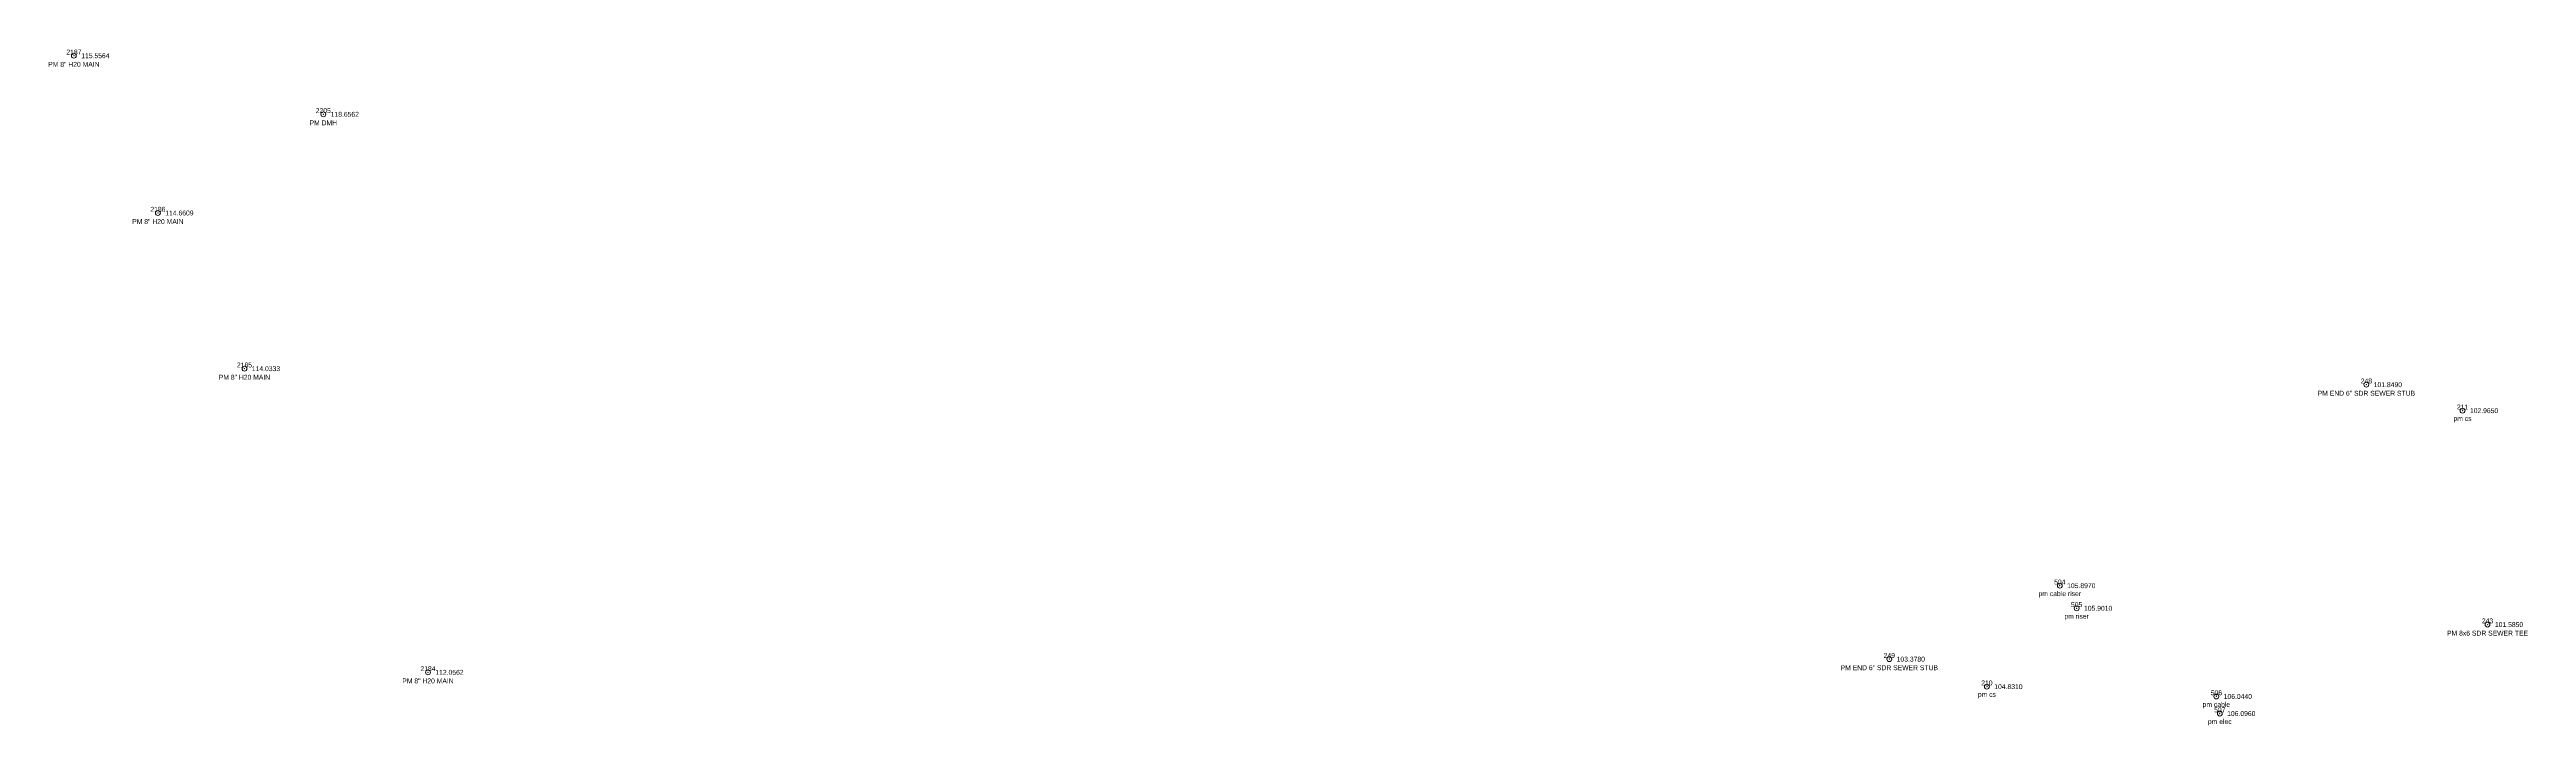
# Model space of a CAD drawing. Extents: x 1196333 to 1196982, y 245092 to 245652.
# Drawn here: x 1196457.4 to 1196709.7, y 245430.4 to 245499.3 of the extents above; entities that cross this region are included whole.
import ezdxf
from ezdxf.enums import TextEntityAlignment as Align

# ---------------------------------------------------------------- set-up
doc = ezdxf.new("R2010")
doc.units = 21
doc.header["$LTSCALE"] = 50
doc.header["$MEASUREMENT"] = 0
for name, color, linetype, lineweight, true_color in [('PNTDESC', 3, 'Continuous', 0, 0x00ff00), ('PNTELEV', 5, 'Continuous', 0, 0x0000ff), ('PNTS', 1, 'Continuous', 0, 0xff0000)]:
    doc.layers.add(name, color=color, linetype=linetype, lineweight=lineweight, true_color=true_color)
doc.layers.add('PNTNO', color=7, linetype='Continuous', lineweight=0)
doc.styles.add('PTXT', font='txt', dxfattribs={"height": 0.304801})

msp = doc.modelspace()

# ---------------------------------------------------------------- linework, layer by layer
at = {"layer": 'PNTS', "linetype": 'Continuous'}
for centre in [(1196459.9073, 245498.6625, 115.5564), (1196485.3103, 245492.6971, 118.6562), (1196468.4661, 245482.6416, 114.6609), (1196477.2823, 245466.7808, 114.0333), (1196693.399, 245465.153, 101.849), (1196703.195, 245462.505, 102.965), (1196662.174, 245444.674, 105.897), (1196663.888, 245442.371, 105.901), (1196705.738, 245440.713, 101.585), (1196495.9738, 245435.8468, 112.0562), (1196644.809, 245437.19, 103.378), (1196654.749, 245434.39, 104.831), (1196678.12, 245433.387, 106.044), (1196678.469, 245431.646, 106.096)]:
    msp.add_circle(centre, 0.25, dxfattribs=at)
at = {"layer": 'PNTS'}
for p in [(1196459.9073, 245498.6625, 115.5564), (1196485.3103, 245492.6971, 118.6562), (1196468.4661, 245482.6416, 114.6609), (1196477.2823, 245466.7808, 114.0333), (1196693.399, 245465.153, 101.849), (1196703.195, 245462.505, 102.965), (1196662.174, 245444.674, 105.897), (1196663.888, 245442.371, 105.901), (1196705.738, 245440.713, 101.585), (1196495.9738, 245435.8468, 112.0562), (1196644.809, 245437.19, 103.378), (1196654.749, 245434.39, 104.831), (1196678.12, 245433.387, 106.044), (1196678.469, 245431.646, 106.096)]:
    msp.add_point(p, dxfattribs=at)

# ---------------------------------------------------------------- texts
at = {"layer": 'PNTDESC', "style": 'PTXT'}
for s, p in [('PM 8" H20 MAIN', (1196459.9073, 245497.7875, 115.5564)), ('PM DMH', (1196485.3103, 245491.8221, 118.6562)), ('PM 8" H20 MAIN', (1196468.4661, 245481.7666, 114.6609)), ('PM 8" H20 MAIN', (1196477.2823, 245465.9058, 114.0333)), ('PM END 6" SDR SEWER STUB', (1196693.399, 245464.278, 101.849)), ('pm cs', (1196703.195, 245461.63, 102.965)), ('pm cable riser', (1196662.174, 245443.799, 105.897)), ('pm riser', (1196663.888, 245441.496, 105.901)), ('PM 8x6 SDR SEWER TEE', (1196705.738, 245439.838, 101.585)), ('PM END 6" SDR SEWER STUB', (1196644.809, 245436.315, 103.378)), ('PM 8" H20 MAIN', (1196495.9738, 245434.9718, 112.0562)), ('pm cs', (1196654.749, 245433.515, 104.831)), ('pm cable', (1196678.12, 245432.512, 106.044)), ('pm elec', (1196678.469, 245430.771, 106.096))]:
    msp.add_text(s, height=0.5, dxfattribs=at).set_placement(p, align=Align.MIDDLE)
at = {"layer": 'PNTELEV', "style": 'PTXT'}
for s, p in [('115.5564', (1196460.6573, 245498.4125, 115.5564)), ('118.6562', (1196486.0603, 245492.4471, 118.6562)), ('114.6609', (1196469.2161, 245482.3916, 114.6609)), ('114.0333', (1196478.0323, 245466.5308, 114.0333)), ('101.8490', (1196694.149, 245464.903, 101.849)), ('102.9650', (1196703.945, 245462.255, 102.965)), ('105.8970', (1196662.924, 245444.424, 105.897)), ('105.9010', (1196664.638, 245442.121, 105.901)), ('101.5850', (1196706.488, 245440.463, 101.585)), ('112.0562', (1196496.7238, 245435.5968, 112.0562)), ('103.3780', (1196645.559, 245436.94, 103.378)), ('104.8310', (1196655.499, 245434.14, 104.831)), ('106.0440', (1196678.87, 245433.137, 106.044)), ('106.0960', (1196679.219, 245431.396, 106.096))]:
    msp.add_text(s, height=0.5, dxfattribs=at).set_placement(p)
at = {"layer": 'PNTNO', "style": 'PTXT'}
for s, p in [('2187', (1196459.9073, 245499.0375, 115.5564)), ('2205', (1196485.3103, 245493.0721, 118.6562)), ('2186', (1196468.4661, 245483.0166, 114.6609)), ('2185', (1196477.2823, 245467.1558, 114.0333)), ('248', (1196693.399, 245465.528, 101.849)), ('211', (1196703.195, 245462.88, 102.965)), ('504', (1196662.174, 245445.049, 105.897)), ('505', (1196663.888, 245442.746, 105.901)), ('243', (1196705.738, 245441.088, 101.585)), ('2184', (1196495.9738, 245436.2218, 112.0562)), ('249', (1196644.809, 245437.565, 103.378)), ('210', (1196654.749, 245434.765, 104.831)), ('506', (1196678.12, 245433.762, 106.044)), ('507', (1196678.469, 245432.021, 106.096))]:
    msp.add_text(s, height=0.5, dxfattribs=at).set_placement(p, align=Align.MIDDLE)

doc.saveas('drawing.dxf')
